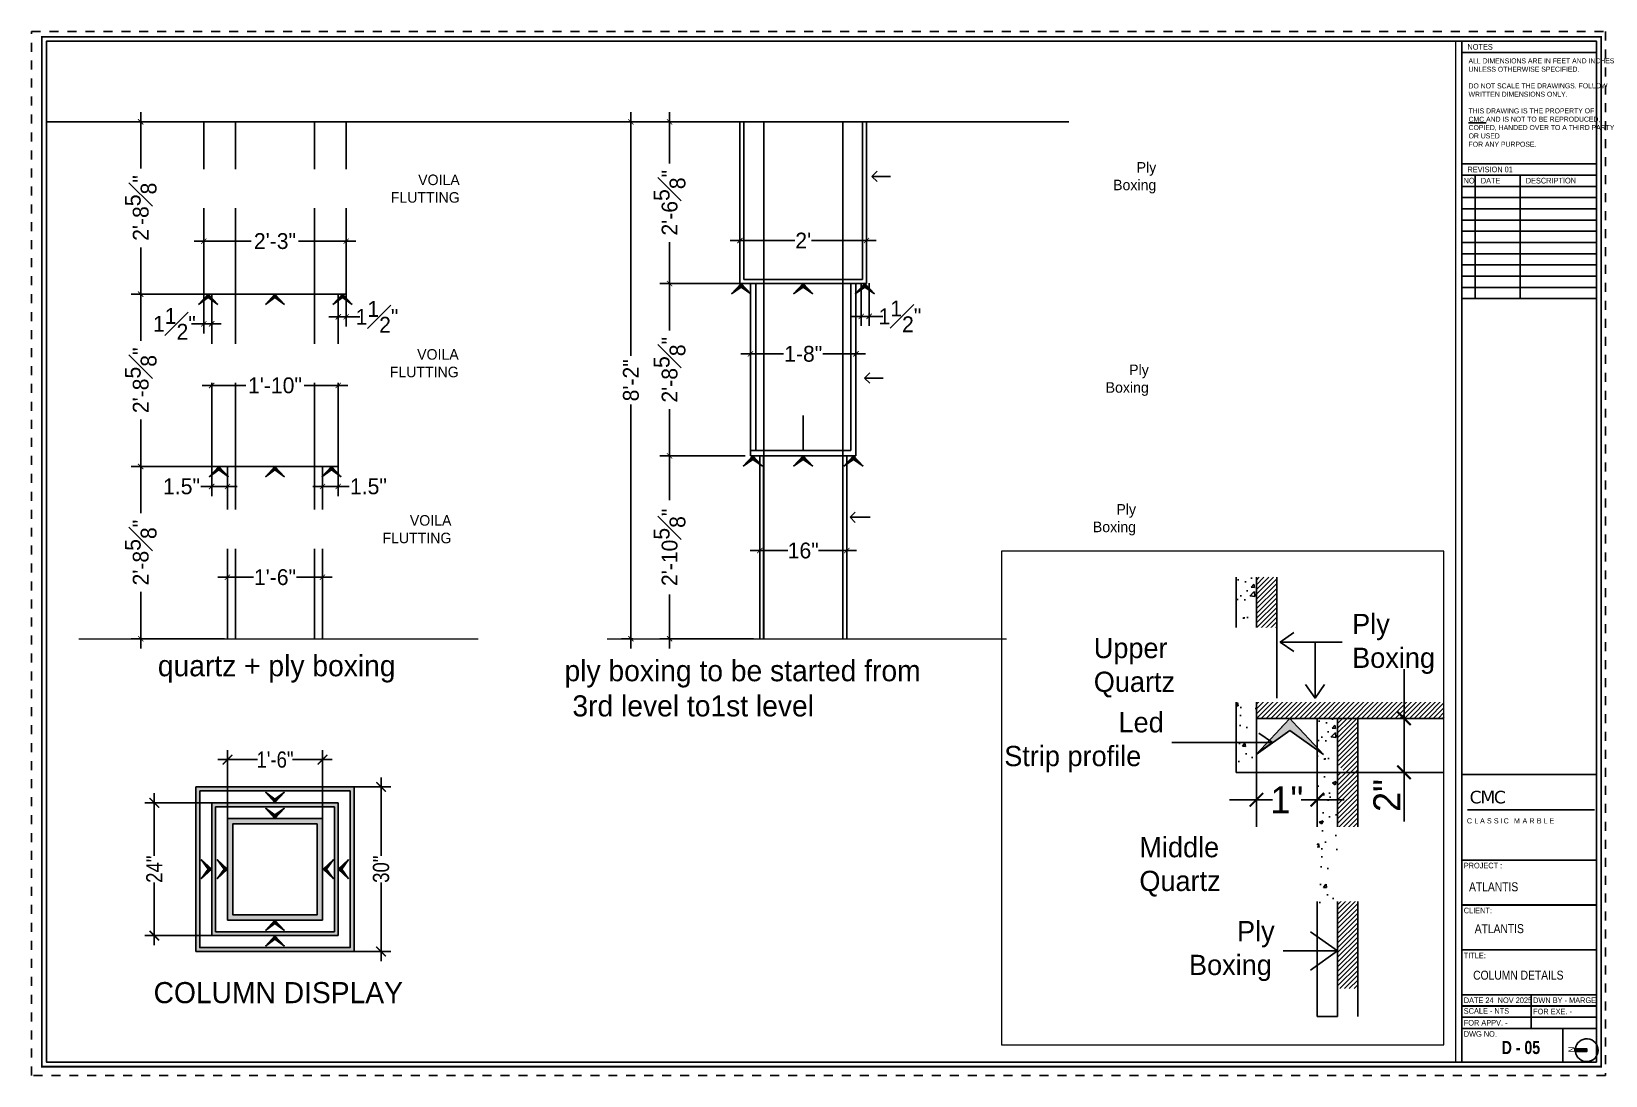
# Paper-space layout 'column' of a CAD drawing. Header units: inches. Extents: x -0.6 to 16.9, y -0.1 to 11.6.
# The model-space entities are those that its viewports show. They can reach past a viewport. Long polylines and large blocks are cut down to what shows.
import ezdxf

# ---------------------------------------------------------------- set-up
doc = ezdxf.new("R2010")
doc.units = ezdxf.units.IN
doc.header["$LTSCALE"] = 0.05
doc.header["$MEASUREMENT"] = 0
doc.header["$PDMODE"] = 3
doc.header["$PDSIZE"] = -4
doc.linetypes.add('A2-XREF-115_FURN$0$HIDDEN', pattern=[0.375, 0.25, -0.125])
doc.linetypes.add('DASHED2', pattern=[0.375, 0.25, -0.125])
doc.layers.get('Defpoints').update_dxf_attribs({"linetype": 'DASHED2'})
for name, color, linetype in [('Civil Dimension - Text', 7, 'Continuous'), ('Column', 6, 'Continuous'), ('Flooring Hatch', 251, 'Continuous'), ('Flooring Layout', 7, 'Continuous'), ('Furniture Dimension', 7, 'Continuous'), ('Furniture text & dimension', 7, 'Continuous'), ('Rk_Sheet format', 40, 'Continuous'), ('Rk_Sheet Format text', 8, 'Continuous'), ('Sheet format', 1, 'Continuous'), ('text', 4, 'Continuous')]:
    doc.layers.add(name, color=color, linetype=linetype)
doc.layers.add('FURNITURE', color=1, linetype='Continuous', lineweight=18)
doc.layers.add('hatch', color=7, linetype='Continuous', lineweight=25)
doc.layers.add('Nplot', color=3, linetype='Continuous', plot=False)
doc.styles.add('4MMOF3-8', font='ARIALN.TTF', dxfattribs={"height": 5.12})
doc.styles.add('9-128OF1-4', font='ARIALN.TTF', dxfattribs={"height": 3.0792})
doc.styles.get("Standard").update_dxf_attribs({"font": 'stylu.ttf', "height": 6})
doc.styles.add('style2', font='stylu.ttf')
doc.styles.add('W1', font='')
doc.styles.add('W2', font='ARIALN.TTF')
doc.styles.get('W1').set_extended_font_data('Arial Black', italic=True)
doc.dimstyles.new('Annotative', dxfattribs={"dimtxt": 0.18, "dimasz": 0.18, "dimexe": 0.18, "dimexo": 0.0625, "dimgap": 0.09, "dimtad": 0, "dimtih": 1, "dimtoh": 1, "dimdec": 4, "dimzin": 0, "dimdsep": 46, "dimtxsty": 'Standard', "dimcen": 0.09, "dimadec": 0, "dimazin": 0, "dimtfac": 1, "dimtdec": 4, "dimtofl": 0, "dimtmove": 0, "dimatfit": 3, "dimfxl": 1, "dimtolj": 1, "dimtzin": 0, "dimarcsym": 0})
doc.dimstyles.new('DIM 1-4', dxfattribs={"dimtxt": 3.0792, "dimasz": 1.82, "dimexe": 1.82, "dimexo": 0, "dimgap": 0.09, "dimtad": 0, "dimzin": 0, "dimdsep": 46, "dimlunit": 4, "dimtxsty": '9-128OF1-4', "dimblk": 'ARCHTICK', "dimcen": 1.8125, "dimdle": 1.82, "dimclrd": 8, "dimclre": 8, "dimadec": 0, "dimazin": 0, "dimtfac": 1, "dimtofl": 0, "dimtmove": 0, "dimatfit": 3, "dimldrblk": 'OPEN90', "dimfxl": 1, "dimtolj": 1, "dimtzin": 0, "dimlwd": -1, "dimarcsym": 0})
pattern_1 = [(45, (18054.44967, 3384.55971), (-0.08838834765, 0.08838834765), [])]

psp = doc.layouts.new('column')

# ---------------------------------------------------------------- texts
at = {"layer": 'Rk_Sheet Format text', "color": 0, "attachment_point": 1, "style": 'W2'}
for s, insert, char_height, width, rotation in [('NOTES', (15.352, 11.43), 0.0625, 1.42206, 0.0497), ('{\\C7;ALL DIMENSIONS ARE IN FEET AND INCHES UNLESS OTHERWISE SPECIFIED.\\P\\PDO NOT SCALE THE DRAWINGS. FOLLOW WRITTEN DIMENSIONS ONLY.\\P\\PTHIS DRAWING IS THE PROPERTY OF\\P\\LCMC \\lAND IS NOT TO BE REPRODUCED, COPIED, HANDED OVER TO A THIRD PARTY OR USED\\PFOR ANY PURPOSE.}', (15.364, 11.27), 0.05567, 1.4156, 0.0497), ('REVISION 01', (15.352, 10.065), 0.0625, 1.42206, 0.0497), ('NO.', (15.309, 9.94), 0.0625, 1.42206, 0.0497), ('DATE', (15.501, 9.94), 0.0625, 1.42206, 0.0497), ('DESCRIPTION', (16.001, 9.94), 0.0625, 1.42206, 0.0497), ('PROJECT :', (15.311, 2.314), 0.0625, 1.42206, 0.0497), ('ATLANTIS', (15.37, 2.096), 0.1, 1.4771, 0.0497), ('CLIENT:', (15.311, 1.814), 0.0625, 1.42206, 0.0497), ('ATLANTIS', (15.433, 1.63), 0.1, 1.4771, 0.0497), ('TITLE:', (15.311, 1.314), 0.0625, 1.42206, 0.0497), ('COLUMN DETAILS', (15.416, 1.112), 0.1, 1.31828, 0.0497), ('DATE 24  NOV 2025', (15.311, 0.814), 0.0625, 1.42206, 0.0497), ('DWN BY - MARGE', (16.083, 0.814), 0.0625, 1.42206, 0.0497), ('\\A1;SCALE - NTS', (15.311, 0.695), 0.0625, 1.42206, 0.0497), ('FOR APPV. - ', (15.311, 0.564), 0.0625, 1.42206, 0.0497), ('FOR EXE. - ', (16.083, 0.689), 0.0625, 1.42206, 0.0497), ('DWG NO.', (15.311, 0.439), 0.0625, 1.42206, 0.0497), ('{\\fImpact|b0|i0|c0|p34;D - 05}', (15.734, 0.33), 0.14598, 2.07599, 0.0497), ('N', (16.477, 0.204), 0.0664, 1.76285, 90.9184)]:
    psp.add_mtext(s, dxfattribs=dict(at, insert=insert, char_height=char_height, width=width, rotation=rotation))
at = {"layer": 'Rk_Sheet Format text', "color": 0, "attachment_point": 1}
for s, insert, char_height, width, style in [('{\\fVerdana|b0|i0|c0|p34;\\T0.9;\\C7;CMC}', (15.376, 3.115), 0.14009, 1.36276, 'W1'), ('{\\T1.45;\\C7;CLASSIC MARBLE}', (15.346, 2.81), 0.05781, 2.47777, 'W2')]:
    psp.add_mtext(s, dxfattribs=dict(at, insert=insert, char_height=char_height, width=width, style=style))

msp = doc.modelspace()

# ---------------------------------------------------------------- texts
at = {"layer": 'text', "ltscale": 50, "char_height": 4, "attachment_point": 4, "style": '4MMOF3-8', "bg_fill": 2}
for s, width, insert in [('{\\fStylus BT|b0|i0|c0|p34;\\C32;\\c2648525;quartz + ply boxing}', 240.3022649, (-38706.04593, -11930.86173)), ('{\\fStylus BT|b0|i0|c0|p34;COLUMN DISPLAY}', 125.2363014, (-38706.85186, -11992.26529))]:
    msp.add_mtext_dynamic_manual_height_columns(s, width=width, gutter_width=15.396, heights=[0], dxfattribs=dict(at, insert=insert))

# ---------------------------------------------------------------- blocks, each defined once
blk = doc.blocks.new('_ArchTick')
at = {"color": 0, "const_width": 0.15}
blk.add_lwpolyline([(-0.5, -0.5), (0.5, 0.5)], dxfattribs=at)
blk = doc.blocks.new('*D841')
at = {"layer": 'Defpoints', "color": 0, "ltscale": 50, "transparency": 16777216}
for p in [(-38692.843, -11948.067), (-38692.843, -11959.242), (-38674.843, -11959.242)]:
    blk.add_point(p, dxfattribs=at)
at = {"layer": 'Furniture Dimension', "color": 8, "lineweight": -2, "ltscale": 50, "transparency": 16777216}
for p, q in [((-38692.843, -11959.242), (-38692.843, -11946.247)), ((-38674.843, -11959.242), (-38674.843, -11946.247))]:
    blk.add_line(p, q, dxfattribs=at)
at = {"layer": 'Furniture Dimension', "color": 8, "ltscale": 50, "transparency": 16777216}
for p, q in [((-38694.663, -11948.067), (-38687.173, -11948.067)), ((-38673.023, -11948.067), (-38680.512, -11948.067))]:
    blk.add_line(p, q, dxfattribs=at)
at = {"layer": 'Furniture Dimension', "color": 8, "ltscale": 50, "transparency": 16777216, "xscale": 1.82, "yscale": 1.82, "zscale": 1.82, "rotation": 180}
blk.add_blockref('_ArchTick', (-38692.843, -11948.067), dxfattribs=at)
at = {"layer": 'Furniture Dimension', "color": 8, "ltscale": 50, "transparency": 16777216, "xscale": 1.82, "yscale": 1.82, "zscale": 1.82}
blk.add_blockref('_ArchTick', (-38674.843, -11948.067), dxfattribs=at)
at = {"layer": 'Furniture Dimension', "color": 0, "ltscale": 50, "transparency": 16777216, "insert": (-38683.843, -11948.067), "char_height": 3.0792, "attachment_point": 5, "style": '9-128OF1-4'}
blk.add_mtext('\\A1;1\'-6"', dxfattribs=at)
blk = doc.blocks.new('_Open90')
at = {"color": 0, "linetype": 'ByBlock', "lineweight": -2}
for p, q in [((-0.5, 0.5), (0, 0)), ((0, 0), (-1, 0)), ((0, 0), (-0.5, -0.5))]:
    blk.add_line(p, q, dxfattribs=at)
blk = doc.blocks.new('*D853')
at = {"layer": 'Defpoints', "color": 0, "ltscale": 50, "transparency": 16777216}
for p in [(-38691.32, -11827.146), (-38709.302, -11859.813), (-38694.721, -11859.813)]:
    blk.add_point(p, dxfattribs=at)
at = {"layer": 'Furniture text & dimension', "color": 8, "ltscale": 50, "transparency": 16777216}
for p, q in [((-38709.302, -11825.326), (-38709.302, -11836.017)), ((-38709.302, -11861.633), (-38709.302, -11850.941))]:
    blk.add_line(p, q, dxfattribs=at)
at = {"layer": 'Furniture text & dimension', "color": 8, "lineweight": -2, "ltscale": 50, "transparency": 16777216}
for p, q in [((-38691.32, -11827.146), (-38711.122, -11827.146)), ((-38694.721, -11859.813), (-38711.122, -11859.813))]:
    blk.add_line(p, q, dxfattribs=at)
at = {"layer": 'Furniture text & dimension', "color": 8, "ltscale": 50, "transparency": 16777216}
for p, rotation in [((-38709.302, -11827.146), 90), ((-38709.302, -11859.813), 270)]:
    blk.add_blockref('_ArchTick', p, dxfattribs=dict(at, rotation=rotation))
at = {"layer": 'Furniture text & dimension', "color": 0, "lineweight": 15, "ltscale": 50, "transparency": 16777216, "insert": (-38709.302, -11843.479), "char_height": 3, "attachment_point": 5, "rotation": 90, "style": 'style2'}
blk.add_mtext('\\A1;2\'-8{\\H1x;\\S5#8;}"', dxfattribs=at)
blk = doc.blocks.new('*D842')
at = {"layer": 'Defpoints', "color": 0, "ltscale": 50, "transparency": 16777216}
for p in [(-38694.721, -11859.813), (-38709.302, -11892.479), (-38691.721, -11892.479)]:
    blk.add_point(p, dxfattribs=at)
at = {"layer": 'Furniture text & dimension', "color": 8, "ltscale": 50, "transparency": 16777216}
for p, q in [((-38709.302, -11857.993), (-38709.302, -11868.684)), ((-38709.302, -11894.299), (-38709.302, -11883.608))]:
    blk.add_line(p, q, dxfattribs=at)
at = {"layer": 'Furniture text & dimension', "color": 8, "lineweight": -2, "ltscale": 50, "transparency": 16777216}
for p, q in [((-38694.721, -11859.813), (-38711.122, -11859.813)), ((-38691.721, -11892.479), (-38711.122, -11892.479))]:
    blk.add_line(p, q, dxfattribs=at)
at = {"layer": 'Furniture text & dimension', "color": 8, "ltscale": 50, "transparency": 16777216}
for p, rotation in [((-38709.302, -11859.813), 90), ((-38709.302, -11892.479), 270)]:
    blk.add_blockref('_ArchTick', p, dxfattribs=dict(at, rotation=rotation))
at = {"layer": 'Furniture text & dimension', "color": 0, "lineweight": 15, "ltscale": 50, "transparency": 16777216, "insert": (-38709.302, -11876.146), "char_height": 3, "attachment_point": 5, "rotation": 90, "style": 'style2'}
blk.add_mtext('\\A1;2\'-8{\\H1x;\\S5#8;}"', dxfattribs=at)
blk = doc.blocks.new('*D843')
at = {"layer": 'Defpoints', "color": 0, "ltscale": 50, "transparency": 16777216}
for p in [(-38691.721, -11892.479), (-38709.302, -11925.146), (-38693.394, -11925.146)]:
    blk.add_point(p, dxfattribs=at)
at = {"layer": 'Furniture text & dimension', "color": 8, "ltscale": 50, "transparency": 16777216}
for p, q in [((-38709.302, -11890.659), (-38709.302, -11901.351)), ((-38709.302, -11926.966), (-38709.302, -11916.275))]:
    blk.add_line(p, q, dxfattribs=at)
at = {"layer": 'Furniture text & dimension', "color": 8, "lineweight": -2, "ltscale": 50, "transparency": 16777216}
for p, q in [((-38691.721, -11892.479), (-38711.122, -11892.479)), ((-38693.394, -11925.146), (-38711.122, -11925.146))]:
    blk.add_line(p, q, dxfattribs=at)
at = {"layer": 'Furniture text & dimension', "color": 8, "ltscale": 50, "transparency": 16777216}
for p, rotation in [((-38709.302, -11892.479), 90), ((-38709.302, -11925.146), 270)]:
    blk.add_blockref('_ArchTick', p, dxfattribs=dict(at, rotation=rotation))
at = {"layer": 'Furniture text & dimension', "color": 0, "lineweight": 15, "ltscale": 50, "transparency": 16777216, "insert": (-38709.302, -11908.813), "char_height": 3, "attachment_point": 5, "rotation": 90, "style": 'style2'}
blk.add_mtext('\\A1;2\'-8{\\H1x;\\S5#8;}"', dxfattribs=at)
blk = doc.blocks.new('adwawd')
at = {"layer": 'Flooring Hatch', "ltscale": 50, "true_color": 0xcd6928}
h = blk.add_hatch(color=32, dxfattribs=at)
h.dxf.hatch_style = 1
h.paths.add_polyline_path([(-77941.34, -7094.04), (-77946.01, -7099.05), (-77941.34, -7095.73), (-77936.68, -7099.05)])
at = {"layer": 'Civil Dimension - Text', "color": 2, "ltscale": 50}
for p, q in [((-77941.34, -7094.04), (-77946.01, -7099.05)), ((-77941.34, -7094.04), (-77936.68, -7099.05)), ((-77946.01, -7099.05), (-77941.34, -7095.73)), ((-77936.68, -7099.05), (-77941.34, -7095.73))]:
    blk.add_line(p, q, dxfattribs=at)
blk = doc.blocks.new('*D854')
at = {"layer": 'Defpoints', "color": 0, "ltscale": 50, "transparency": 16777216}
for p in [(-38697.343, -11859.404), (-38695.843, -11859.813), (-38695.843, -11865.44)]:
    blk.add_point(p, dxfattribs=at)
at = {"layer": 'Furniture text & dimension', "color": 8, "lineweight": -2, "ltscale": 50, "transparency": 16777216}
for p, q in [((-38697.343, -11859.404), (-38697.343, -11867.26)), ((-38695.843, -11859.813), (-38695.843, -11867.26))]:
    blk.add_line(p, q, dxfattribs=at)
at = {"layer": 'Furniture text & dimension', "color": 8, "ltscale": 50, "transparency": 16777216}
for p, q in [((-38699.666, -11865.44), (-38697.343, -11865.44)), ((-38699.163, -11865.44), (-38694.023, -11865.44))]:
    blk.add_line(p, q, dxfattribs=at)
at = {"layer": 'Furniture text & dimension', "color": 8, "ltscale": 50, "transparency": 16777216, "rotation": 180}
blk.add_blockref('_ArchTick', (-38697.343, -11865.44), dxfattribs=at)
at = {"layer": 'Furniture text & dimension', "color": 8, "ltscale": 50, "transparency": 16777216}
blk.add_blockref('_ArchTick', (-38695.843, -11865.44), dxfattribs=at)
at = {"layer": 'Furniture text & dimension', "color": 0, "lineweight": 15, "ltscale": 50, "transparency": 16777216, "insert": (-38702.908, -11865.44), "char_height": 3, "attachment_point": 5, "style": 'style2'}
blk.add_mtext('\\A1;1{\\H1x;\\S1#2;}"', dxfattribs=at)
blk = doc.blocks.new('*D855')
at = {"layer": 'Defpoints', "color": 0, "ltscale": 50, "transparency": 16777216}
for p in [(-38671.843, -11859.813), (-38670.343, -11859.813), (-38671.843, -11864.113)]:
    blk.add_point(p, dxfattribs=at)
at = {"layer": 'Furniture text & dimension', "color": 8, "lineweight": -2, "ltscale": 50, "transparency": 16777216}
for p, q in [((-38671.843, -11859.813), (-38671.843, -11865.933)), ((-38670.343, -11859.813), (-38670.343, -11865.933))]:
    blk.add_line(p, q, dxfattribs=at)
at = {"layer": 'Furniture text & dimension', "color": 8, "ltscale": 50, "transparency": 16777216}
for p, q in [((-38668.523, -11864.113), (-38673.663, -11864.113)), ((-38667.751, -11864.113), (-38670.343, -11864.113))]:
    blk.add_line(p, q, dxfattribs=at)
at = {"layer": 'Furniture text & dimension', "color": 8, "ltscale": 50, "transparency": 16777216, "rotation": 180}
blk.add_blockref('_ArchTick', (-38671.843, -11864.113), dxfattribs=at)
at = {"layer": 'Furniture text & dimension', "color": 8, "ltscale": 50, "transparency": 16777216}
blk.add_blockref('_ArchTick', (-38670.343, -11864.113), dxfattribs=at)
at = {"layer": 'Furniture text & dimension', "color": 0, "lineweight": 15, "ltscale": 50, "transparency": 16777216, "insert": (-38664.509, -11864.113), "char_height": 3, "attachment_point": 5, "style": 'style2'}
blk.add_mtext('\\A1;1{\\H1x;\\S1#2;}"', dxfattribs=at)
blk = doc.blocks.new('*D856')
at = {"layer": 'Defpoints', "color": 0, "ltscale": 50, "transparency": 16777216}
for p in [(-38671.843, -11892.479), (-38674.843, -11895.969), (-38674.843, -11896.269)]:
    blk.add_point(p, dxfattribs=at)
at = {"layer": 'Furniture text & dimension', "color": 8, "lineweight": -2, "ltscale": 50, "transparency": 16777216}
for p, q in [((-38671.843, -11892.479), (-38671.843, -11898.089)), ((-38674.843, -11895.969), (-38674.843, -11898.089))]:
    blk.add_line(p, q, dxfattribs=at)
at = {"layer": 'Furniture text & dimension', "color": 8, "ltscale": 50, "transparency": 16777216}
for p, q in [((-38670.023, -11896.269), (-38676.663, -11896.269)), ((-38669.786, -11896.269), (-38671.843, -11896.269))]:
    blk.add_line(p, q, dxfattribs=at)
at = {"layer": 'Furniture text & dimension', "color": 8, "ltscale": 50, "transparency": 16777216, "rotation": 180}
blk.add_blockref('_ArchTick', (-38674.843, -11896.269), dxfattribs=at)
at = {"layer": 'Furniture text & dimension', "color": 8, "ltscale": 50, "transparency": 16777216}
blk.add_blockref('_ArchTick', (-38671.843, -11896.269), dxfattribs=at)
at = {"layer": 'Furniture text & dimension', "color": 0, "lineweight": 15, "ltscale": 50, "transparency": 16777216, "insert": (-38666.131, -11896.269), "char_height": 3, "attachment_point": 5, "style": 'style2'}
blk.add_mtext('\\A1;1.5"', dxfattribs=at)
blk = doc.blocks.new('*D857')
at = {"layer": 'Defpoints', "color": 0, "ltscale": 50, "transparency": 16777216}
for p in [(-38695.843, -11875.601), (-38671.843, -11875.601), (-38671.843, -11877.12)]:
    blk.add_point(p, dxfattribs=at)
at = {"layer": 'Furniture text & dimension', "color": 8, "lineweight": -2, "ltscale": 50, "transparency": 16777216}
for p, q in [((-38695.843, -11875.601), (-38695.843, -11878.94)), ((-38671.843, -11875.601), (-38671.843, -11878.94))]:
    blk.add_line(p, q, dxfattribs=at)
at = {"layer": 'Furniture text & dimension', "color": 8, "ltscale": 50, "transparency": 16777216}
for p, q in [((-38697.663, -11877.12), (-38689.379, -11877.12)), ((-38670.023, -11877.12), (-38678.306, -11877.12))]:
    blk.add_line(p, q, dxfattribs=at)
at = {"layer": 'Furniture text & dimension', "color": 8, "ltscale": 50, "transparency": 16777216, "rotation": 180}
blk.add_blockref('_ArchTick', (-38695.843, -11877.12), dxfattribs=at)
at = {"layer": 'Furniture text & dimension', "color": 8, "ltscale": 50, "transparency": 16777216}
blk.add_blockref('_ArchTick', (-38671.843, -11877.12), dxfattribs=at)
at = {"layer": 'Furniture text & dimension', "color": 0, "lineweight": 15, "ltscale": 50, "transparency": 16777216, "insert": (-38683.843, -11877.12), "char_height": 3, "attachment_point": 5, "style": 'style2'}
blk.add_mtext('\\A1;1\'-10"', dxfattribs=at)
blk = doc.blocks.new('*D858')
at = {"layer": 'Defpoints', "color": 0, "ltscale": 50, "transparency": 16777216}
for p in [(-38692.843, -11913.486), (-38674.843, -11913.486), (-38674.843, -11913.486)]:
    blk.add_point(p, dxfattribs=at)
at = {"layer": 'Furniture text & dimension', "color": 8, "lineweight": -2, "ltscale": 50, "transparency": 16777216}
for p, q in [((-38692.843, -11913.486), (-38692.843, -11911.666)), ((-38674.843, -11913.486), (-38674.843, -11915.306))]:
    blk.add_line(p, q, dxfattribs=at)
at = {"layer": 'Furniture text & dimension', "color": 8, "ltscale": 50, "transparency": 16777216}
for p, q in [((-38694.663, -11913.486), (-38687.89, -11913.486)), ((-38673.023, -11913.486), (-38679.795, -11913.486))]:
    blk.add_line(p, q, dxfattribs=at)
at = {"layer": 'Furniture text & dimension', "color": 8, "ltscale": 50, "transparency": 16777216, "rotation": 180}
blk.add_blockref('_ArchTick', (-38692.843, -11913.486), dxfattribs=at)
at = {"layer": 'Furniture text & dimension', "color": 8, "ltscale": 50, "transparency": 16777216}
blk.add_blockref('_ArchTick', (-38674.843, -11913.486), dxfattribs=at)
at = {"layer": 'Furniture text & dimension', "color": 0, "lineweight": 15, "ltscale": 50, "transparency": 16777216, "insert": (-38683.843, -11913.486), "char_height": 3, "attachment_point": 5, "style": 'style2'}
blk.add_mtext('\\A1;1\'-6"', dxfattribs=at)
blk = doc.blocks.new('*D859')
at = {"layer": 'Defpoints', "color": 0, "ltscale": 50, "transparency": 16777216}
for p in [(-38706.712, -11956.242), (-38695.843, -11956.242), (-38695.843, -11981.439)]:
    blk.add_point(p, dxfattribs=at)
at = {"layer": 'Furniture Dimension', "color": 8, "ltscale": 50, "transparency": 16777216}
for p, q in [((-38706.712, -11954.422), (-38706.712, -11966.295)), ((-38706.712, -11983.259), (-38706.712, -11971.386))]:
    blk.add_line(p, q, dxfattribs=at)
at = {"layer": 'Furniture Dimension', "color": 8, "lineweight": -2, "ltscale": 50, "transparency": 16777216}
for p, q in [((-38695.843, -11956.242), (-38708.532, -11956.242)), ((-38695.843, -11981.439), (-38708.532, -11981.439))]:
    blk.add_line(p, q, dxfattribs=at)
at = {"layer": 'Furniture Dimension', "color": 8, "ltscale": 50, "transparency": 16777216, "xscale": 1.82, "yscale": 1.82, "zscale": 1.82}
for p, rotation in [((-38706.712, -11956.242), 90), ((-38706.712, -11981.439), 270)]:
    blk.add_blockref('_ArchTick', p, dxfattribs=dict(at, rotation=rotation))
at = {"layer": 'Furniture Dimension', "color": 0, "ltscale": 50, "transparency": 16777216, "insert": (-38706.712, -11968.84), "char_height": 3.0792, "attachment_point": 5, "rotation": 90, "style": '9-128OF1-4'}
blk.add_mtext('\\A1;24"', dxfattribs=at)
blk = doc.blocks.new('*D844')
at = {"layer": 'Defpoints', "color": 0, "ltscale": 50, "transparency": 16777216}
for p in [(-38668.843, -11953.242), (-38675.091, -11984.439), (-38663.733, -11984.439)]:
    blk.add_point(p, dxfattribs=at)
at = {"layer": 'Furniture Dimension', "color": 8, "ltscale": 50, "transparency": 16777216}
for p, q in [((-38663.733, -11951.422), (-38663.733, -11966.316)), ((-38663.733, -11986.259), (-38663.733, -11971.365))]:
    blk.add_line(p, q, dxfattribs=at)
at = {"layer": 'Furniture Dimension', "color": 8, "lineweight": -2, "ltscale": 50, "transparency": 16777216}
for p, q in [((-38668.843, -11953.242), (-38661.913, -11953.242)), ((-38675.091, -11984.439), (-38661.913, -11984.439))]:
    blk.add_line(p, q, dxfattribs=at)
at = {"layer": 'Furniture Dimension', "color": 8, "ltscale": 50, "transparency": 16777216, "xscale": 1.82, "yscale": 1.82, "zscale": 1.82}
for p, rotation in [((-38663.733, -11953.242), 90), ((-38663.733, -11984.439), 270)]:
    blk.add_blockref('_ArchTick', p, dxfattribs=dict(at, rotation=rotation))
at = {"layer": 'Furniture Dimension', "color": 0, "ltscale": 50, "transparency": 16777216, "insert": (-38663.733, -11968.84), "char_height": 3.0792, "attachment_point": 5, "rotation": 90, "style": '9-128OF1-4'}
blk.add_mtext('\\A1;30"', dxfattribs=at)
blk = doc.blocks.new('*D845')
at = {"layer": 'Defpoints', "color": 0, "ltscale": 50, "transparency": 16777216}
for p in [(-38588.231, -11827.146), (-38609.053, -11857.813), (-38600.333, -11857.813)]:
    blk.add_point(p, dxfattribs=at)
at = {"layer": 'Furniture text & dimension', "color": 8, "ltscale": 50, "transparency": 16777216}
for p, q in [((-38609.053, -11825.326), (-38609.053, -11835.017)), ((-38609.053, -11859.633), (-38609.053, -11849.941))]:
    blk.add_line(p, q, dxfattribs=at)
at = {"layer": 'Furniture text & dimension', "color": 8, "lineweight": -2, "ltscale": 50, "transparency": 16777216}
for p, q in [((-38588.231, -11827.146), (-38610.873, -11827.146)), ((-38600.333, -11857.813), (-38610.873, -11857.813))]:
    blk.add_line(p, q, dxfattribs=at)
at = {"layer": 'Furniture text & dimension', "color": 8, "ltscale": 50, "transparency": 16777216}
for p, rotation in [((-38609.053, -11827.146), 90), ((-38609.053, -11857.813), 270)]:
    blk.add_blockref('_ArchTick', p, dxfattribs=dict(at, rotation=rotation))
at = {"layer": 'Furniture text & dimension', "color": 0, "lineweight": 15, "ltscale": 50, "transparency": 16777216, "insert": (-38609.053, -11842.479), "char_height": 3, "attachment_point": 5, "rotation": 90, "style": 'style2'}
blk.add_mtext('\\A1;2\'-6{\\H1x;\\S5#8;}"', dxfattribs=at)
blk = doc.blocks.new('*D839')
at = {"layer": 'Defpoints', "color": 0, "ltscale": 50, "transparency": 16777216}
for p in [(-38595.485, -11857.813), (-38609.053, -11890.479), (-38594.72, -11890.479)]:
    blk.add_point(p, dxfattribs=at)
at = {"layer": 'Furniture text & dimension', "color": 8, "ltscale": 50, "transparency": 16777216}
for p, q in [((-38609.053, -11855.993), (-38609.053, -11866.684)), ((-38609.053, -11892.299), (-38609.053, -11881.608))]:
    blk.add_line(p, q, dxfattribs=at)
at = {"layer": 'Furniture text & dimension', "color": 8, "lineweight": -2, "ltscale": 50, "transparency": 16777216}
for p, q in [((-38595.485, -11857.813), (-38610.873, -11857.813)), ((-38594.72, -11890.479), (-38610.873, -11890.479))]:
    blk.add_line(p, q, dxfattribs=at)
at = {"layer": 'Furniture text & dimension', "color": 8, "ltscale": 50, "transparency": 16777216}
for p, rotation in [((-38609.053, -11857.813), 90), ((-38609.053, -11890.479), 270)]:
    blk.add_blockref('_ArchTick', p, dxfattribs=dict(at, rotation=rotation))
at = {"layer": 'Furniture text & dimension', "color": 0, "lineweight": 15, "ltscale": 50, "transparency": 16777216, "insert": (-38609.053, -11874.146), "char_height": 3, "attachment_point": 5, "rotation": 90, "style": 'style2'}
blk.add_mtext('\\A1;2\'-8{\\H1x;\\S5#8;}"', dxfattribs=at)
blk = doc.blocks.new('*D840')
at = {"layer": 'Defpoints', "color": 0, "ltscale": 50, "transparency": 16777216}
for p in [(-38597.499, -11890.479), (-38609.053, -11925.146), (-38593.145, -11925.146)]:
    blk.add_point(p, dxfattribs=at)
at = {"layer": 'Furniture text & dimension', "color": 8, "ltscale": 50, "transparency": 16777216}
for p, q in [((-38609.053, -11888.659), (-38609.053, -11898.862)), ((-38609.053, -11926.966), (-38609.053, -11916.764))]:
    blk.add_line(p, q, dxfattribs=at)
at = {"layer": 'Furniture text & dimension', "color": 8, "lineweight": -2, "ltscale": 50, "transparency": 16777216}
for p, q in [((-38597.499, -11890.479), (-38610.873, -11890.479)), ((-38593.145, -11925.146), (-38610.873, -11925.146))]:
    blk.add_line(p, q, dxfattribs=at)
at = {"layer": 'Furniture text & dimension', "color": 8, "ltscale": 50, "transparency": 16777216}
for p, rotation in [((-38609.053, -11890.479), 90), ((-38609.053, -11925.146), 270)]:
    blk.add_blockref('_ArchTick', p, dxfattribs=dict(at, rotation=rotation))
at = {"layer": 'Furniture text & dimension', "color": 0, "lineweight": 15, "ltscale": 50, "transparency": 16777216, "insert": (-38609.053, -11907.813), "char_height": 3, "attachment_point": 5, "rotation": 90, "style": 'style2'}
blk.add_mtext('\\A1;2\'-10{\\H1x;\\S5#8;}"', dxfattribs=at)
blk = doc.blocks.new('*D846')
at = {"layer": 'Defpoints', "color": 0, "ltscale": 50, "transparency": 16777216}
for p in [(-38613.961, -11827.146), (-38616.371, -11925.146), (-38616.041, -11925.146)]:
    blk.add_point(p, dxfattribs=at)
at = {"layer": 'Furniture text & dimension', "color": 8, "ltscale": 50, "transparency": 16777216}
for p, q in [((-38616.371, -11825.326), (-38616.371, -11871.53)), ((-38616.371, -11926.966), (-38616.371, -11880.762))]:
    blk.add_line(p, q, dxfattribs=at)
at = {"layer": 'Furniture text & dimension', "color": 8, "lineweight": -2, "ltscale": 50, "transparency": 16777216}
for p, q in [((-38613.961, -11827.146), (-38618.191, -11827.146)), ((-38616.041, -11925.146), (-38618.191, -11925.146))]:
    blk.add_line(p, q, dxfattribs=at)
at = {"layer": 'Furniture text & dimension', "color": 8, "ltscale": 50, "transparency": 16777216}
for p, rotation in [((-38616.371, -11827.146), 90), ((-38616.371, -11925.146), 270)]:
    blk.add_blockref('_ArchTick', p, dxfattribs=dict(at, rotation=rotation))
at = {"layer": 'Furniture text & dimension', "color": 0, "lineweight": 15, "ltscale": 50, "transparency": 16777216, "insert": (-38616.371, -11876.146), "char_height": 3, "attachment_point": 5, "rotation": 90, "style": 'style2'}
blk.add_mtext('\\A1;8\'-2"', dxfattribs=at)
blk = doc.blocks.new('*D847')
at = {"layer": 'Defpoints', "color": 0, "ltscale": 50, "transparency": 16777216}
for p in [(-38572.72, -11857.72), (-38571.22, -11857.72), (-38572.72, -11864.019)]:
    blk.add_point(p, dxfattribs=at)
at = {"layer": 'Furniture text & dimension', "color": 8, "lineweight": -2, "ltscale": 50, "transparency": 16777216}
for p, q in [((-38572.72, -11857.72), (-38572.72, -11865.839)), ((-38571.22, -11857.72), (-38571.22, -11865.839))]:
    blk.add_line(p, q, dxfattribs=at)
at = {"layer": 'Furniture text & dimension', "color": 8, "ltscale": 50, "transparency": 16777216}
for p, q in [((-38569.4, -11864.019), (-38574.54, -11864.019)), ((-38568.628, -11864.019), (-38571.22, -11864.019))]:
    blk.add_line(p, q, dxfattribs=at)
at = {"layer": 'Furniture text & dimension', "color": 8, "ltscale": 50, "transparency": 16777216, "rotation": 180}
blk.add_blockref('_ArchTick', (-38572.72, -11864.019), dxfattribs=at)
at = {"layer": 'Furniture text & dimension', "color": 8, "ltscale": 50, "transparency": 16777216}
blk.add_blockref('_ArchTick', (-38571.22, -11864.019), dxfattribs=at)
at = {"layer": 'Furniture text & dimension', "color": 0, "lineweight": 15, "ltscale": 50, "transparency": 16777216, "insert": (-38565.386, -11864.019), "char_height": 3, "attachment_point": 5, "style": 'style2'}
blk.add_mtext('\\A1;1{\\H1x;\\S1#2;}"', dxfattribs=at)
blk = doc.blocks.new('*D848')
at = {"layer": 'Defpoints', "color": 0, "ltscale": 50, "transparency": 16777216}
for p in [(-38593.72, -11869.617), (-38573.72, -11869.617), (-38573.72, -11871.136)]:
    blk.add_point(p, dxfattribs=at)
at = {"layer": 'Furniture text & dimension', "color": 8, "lineweight": -2, "ltscale": 50, "transparency": 16777216}
for p, q in [((-38593.72, -11869.617), (-38593.72, -11872.956)), ((-38573.72, -11869.617), (-38573.72, -11872.956))]:
    blk.add_line(p, q, dxfattribs=at)
at = {"layer": 'Furniture text & dimension', "color": 8, "ltscale": 50, "transparency": 16777216}
for p, q in [((-38595.54, -11871.136), (-38587.454, -11871.136)), ((-38571.9, -11871.136), (-38579.985, -11871.136))]:
    blk.add_line(p, q, dxfattribs=at)
at = {"layer": 'Furniture text & dimension', "color": 8, "ltscale": 50, "transparency": 16777216, "rotation": 180}
blk.add_blockref('_ArchTick', (-38593.72, -11871.136), dxfattribs=at)
at = {"layer": 'Furniture text & dimension', "color": 8, "ltscale": 50, "transparency": 16777216}
blk.add_blockref('_ArchTick', (-38573.72, -11871.136), dxfattribs=at)
at = {"layer": 'Furniture text & dimension', "color": 0, "lineweight": 15, "ltscale": 50, "transparency": 16777216, "insert": (-38583.72, -11871.136), "char_height": 3, "attachment_point": 5, "style": 'style2'}
blk.add_mtext('\\A1;1-8"', dxfattribs=at)
blk = doc.blocks.new('*D849')
at = {"layer": 'Defpoints', "color": 0, "ltscale": 50, "transparency": 16777216}
for p in [(-38591.97, -11908.434), (-38575.47, -11908.434), (-38575.47, -11908.434)]:
    blk.add_point(p, dxfattribs=at)
at = {"layer": 'Furniture text & dimension', "color": 8, "lineweight": -2, "ltscale": 50, "transparency": 16777216}
for p, q in [((-38591.97, -11908.434), (-38591.97, -11906.614)), ((-38575.47, -11908.434), (-38575.47, -11910.254))]:
    blk.add_line(p, q, dxfattribs=at)
at = {"layer": 'Furniture text & dimension', "color": 8, "ltscale": 50, "transparency": 16777216}
for p, q in [((-38593.79, -11908.434), (-38586.631, -11908.434)), ((-38573.65, -11908.434), (-38580.809, -11908.434))]:
    blk.add_line(p, q, dxfattribs=at)
at = {"layer": 'Furniture text & dimension', "color": 8, "ltscale": 50, "transparency": 16777216, "rotation": 180}
blk.add_blockref('_ArchTick', (-38591.97, -11908.434), dxfattribs=at)
at = {"layer": 'Furniture text & dimension', "color": 8, "ltscale": 50, "transparency": 16777216}
blk.add_blockref('_ArchTick', (-38575.47, -11908.434), dxfattribs=at)
at = {"layer": 'Furniture text & dimension', "color": 0, "lineweight": 15, "ltscale": 50, "transparency": 16777216, "insert": (-38583.72, -11908.434), "char_height": 3, "attachment_point": 5, "style": 'style2'}
blk.add_mtext('\\A1;16"', dxfattribs=at)
blk = doc.blocks.new('*D850')
at = {"layer": 'Defpoints', "color": 0, "ltscale": 50, "transparency": 16777216}
for p in [(-38695.843, -11892.479), (-38692.843, -11895.969), (-38692.843, -11896.269)]:
    blk.add_point(p, dxfattribs=at)
at = {"layer": 'Furniture text & dimension', "color": 8, "lineweight": -2, "ltscale": 50, "transparency": 16777216}
for p, q in [((-38695.843, -11892.479), (-38695.843, -11898.089)), ((-38692.843, -11895.969), (-38692.843, -11898.089))]:
    blk.add_line(p, q, dxfattribs=at)
at = {"layer": 'Furniture text & dimension', "color": 8, "ltscale": 50, "transparency": 16777216}
for p, q in [((-38697.899, -11896.269), (-38695.843, -11896.269)), ((-38697.663, -11896.269), (-38691.023, -11896.269))]:
    blk.add_line(p, q, dxfattribs=at)
at = {"layer": 'Furniture text & dimension', "color": 8, "ltscale": 50, "transparency": 16777216, "rotation": 180}
blk.add_blockref('_ArchTick', (-38695.843, -11896.269), dxfattribs=at)
at = {"layer": 'Furniture text & dimension', "color": 8, "ltscale": 50, "transparency": 16777216}
blk.add_blockref('_ArchTick', (-38692.843, -11896.269), dxfattribs=at)
at = {"layer": 'Furniture text & dimension', "color": 0, "lineweight": 15, "ltscale": 50, "transparency": 16777216, "insert": (-38701.554, -11896.269), "char_height": 3, "attachment_point": 5, "style": 'style2'}
blk.add_mtext('\\A1;1.5"', dxfattribs=at)
blk = doc.blocks.new('*D851')
at = {"layer": 'Defpoints', "color": 0, "ltscale": 50, "transparency": 16777216}
for p in [(-38571.72, -11847.87), (-38595.72, -11849.423), (-38571.72, -11849.651)]:
    blk.add_point(p, dxfattribs=at)
at = {"layer": 'Furniture text & dimension', "color": 8, "lineweight": -2, "ltscale": 50, "transparency": 16777216}
for p, q in [((-38571.72, -11847.87), (-38571.72, -11851.471)), ((-38595.72, -11849.423), (-38595.72, -11851.471))]:
    blk.add_line(p, q, dxfattribs=at)
at = {"layer": 'Furniture text & dimension', "color": 8, "ltscale": 50, "transparency": 16777216}
for p, q in [((-38597.54, -11849.651), (-38585.291, -11849.651)), ((-38569.9, -11849.651), (-38582.148, -11849.651))]:
    blk.add_line(p, q, dxfattribs=at)
at = {"layer": 'Furniture text & dimension', "color": 8, "ltscale": 50, "transparency": 16777216, "rotation": 180}
blk.add_blockref('_ArchTick', (-38595.72, -11849.651), dxfattribs=at)
at = {"layer": 'Furniture text & dimension', "color": 8, "ltscale": 50, "transparency": 16777216}
blk.add_blockref('_ArchTick', (-38571.72, -11849.651), dxfattribs=at)
at = {"layer": 'Furniture text & dimension', "color": 0, "lineweight": 15, "ltscale": 50, "transparency": 16777216, "insert": (-38583.72, -11849.651), "char_height": 3, "attachment_point": 5, "style": 'style2'}
blk.add_mtext("\\A1;2'", dxfattribs=at)
blk = doc.blocks.new('*D852')
at = {"layer": 'Defpoints', "color": 0, "ltscale": 50, "transparency": 16777216}
for p in [(-38697.343, -11846.336), (-38670.343, -11846.336), (-38670.343, -11849.768)]:
    blk.add_point(p, dxfattribs=at)
at = {"layer": 'Furniture text & dimension', "color": 8, "lineweight": -2, "ltscale": 50, "transparency": 16777216}
for p, q in [((-38697.343, -11846.336), (-38697.343, -11851.588)), ((-38670.343, -11846.336), (-38670.343, -11851.588))]:
    blk.add_line(p, q, dxfattribs=at)
at = {"layer": 'Furniture text & dimension', "color": 8, "ltscale": 50, "transparency": 16777216}
for p, q in [((-38699.163, -11849.768), (-38688.33, -11849.768)), ((-38668.523, -11849.768), (-38679.355, -11849.768))]:
    blk.add_line(p, q, dxfattribs=at)
at = {"layer": 'Furniture text & dimension', "color": 8, "ltscale": 50, "transparency": 16777216, "rotation": 180}
blk.add_blockref('_ArchTick', (-38697.343, -11849.768), dxfattribs=at)
at = {"layer": 'Furniture text & dimension', "color": 8, "ltscale": 50, "transparency": 16777216}
blk.add_blockref('_ArchTick', (-38670.343, -11849.768), dxfattribs=at)
at = {"layer": 'Furniture text & dimension', "color": 0, "lineweight": 15, "ltscale": 50, "transparency": 16777216, "insert": (-38683.843, -11849.768), "char_height": 3, "attachment_point": 5, "style": 'style2'}
blk.add_mtext('\\A1;2\'-3"', dxfattribs=at)
blk = doc.blocks.new('*D860')
at = {"layer": 'Defpoints', "color": 0, "ltscale": 50, "transparency": 16777216}
for p in [(-37906.448, -12069.675), (-37908.698, -12071.675), (-37906.448, -12072.686)]:
    blk.add_point(p, dxfattribs=at)
at = {"layer": 'Furniture text & dimension', "color": 8, "lineweight": -2, "ltscale": 50, "transparency": 16777216}
for p, q in [((-37906.448, -12069.675), (-37906.448, -12073.686)), ((-37908.698, -12071.675), (-37908.698, -12073.686))]:
    blk.add_line(p, q, dxfattribs=at)
at = {"layer": 'Furniture text & dimension', "color": 8, "ltscale": 50, "transparency": 16777216}
for p, q in [((-37909.698, -12072.686), (-37908.107, -12072.686)), ((-37905.448, -12072.686), (-37907.039, -12072.686))]:
    blk.add_line(p, q, dxfattribs=at)
at = {"layer": 'Furniture text & dimension', "color": 8, "ltscale": 50, "transparency": 16777216, "xscale": 0.5, "yscale": 0.5, "zscale": 0.5, "rotation": 180}
blk.add_blockref('_ArchTick', (-37908.698, -12072.686), dxfattribs=at)
at = {"layer": 'Furniture text & dimension', "color": 8, "ltscale": 50, "transparency": 16777216, "xscale": 0.5, "yscale": 0.5, "zscale": 0.5}
blk.add_blockref('_ArchTick', (-37906.448, -12072.686), dxfattribs=at)
at = {"layer": 'Furniture text & dimension', "color": 0, "lineweight": 15, "ltscale": 50, "transparency": 16777216, "insert": (-37907.573, -12072.686), "char_height": 1, "attachment_point": 5, "style": 'style2'}
blk.add_mtext('\\A1;1"', dxfattribs=at)
blk = doc.blocks.new('*D861')
at = {"layer": 'Defpoints', "color": 0, "ltscale": 50, "transparency": 16777216}
for p in [(-37903.327, -12069.675), (-37903.234, -12069.675), (-37903.327, -12071.675)]:
    blk.add_point(p, dxfattribs=at)
at = {"layer": 'Furniture text & dimension', "color": 8, "ltscale": 50, "transparency": 16777216}
blk.add_line((-37903.234, -12073.495), (-37903.234, -12067.855), dxfattribs=at)
at = {"layer": 'Furniture text & dimension', "color": 8, "lineweight": -2, "ltscale": 50, "transparency": 16777216}
for p, q in [((-37903.327, -12069.675), (-37901.414, -12069.675)), ((-37903.327, -12071.675), (-37901.414, -12071.675))]:
    blk.add_line(p, q, dxfattribs=at)
at = {"layer": 'Furniture text & dimension', "color": 8, "ltscale": 50, "transparency": 16777216, "xscale": 0.5, "yscale": 0.5, "zscale": 0.5}
for p, rotation in [((-37903.234, -12069.675), 90), ((-37903.234, -12071.675), 270)]:
    blk.add_blockref('_ArchTick', p, dxfattribs=dict(at, rotation=rotation))
at = {"layer": 'Furniture text & dimension', "color": 0, "lineweight": 15, "ltscale": 50, "transparency": 16777216, "insert": (-37903.871, -12072.532), "char_height": 1, "attachment_point": 5, "rotation": 90, "style": 'style2'}
blk.add_mtext('\\A1;2"', dxfattribs=at)

# ---------------------------------------------------------------- dimensions: what is measured, and where the dimension line sits
at = {"layer": 'Furniture Dimension', "ltscale": 50}
dim = msp.add_linear_dim(base=(-38692.84254, -11948.06696), p1=(-38674.84254, -11959.24157), p2=(-38692.84254, -11959.24157), dimstyle='DIM 1-4', override={"dimtxt": 5, "dimdec": 3, "dimtdec": 3, "dimtmove": 1, "dimfxl": 0, "dimfrac": 1, "dimarcsym": 1}, dxfattribs=at)
dim.commit()
dim.dimension.update_dxf_attribs({"geometry": '*D841', "text_midpoint": (-38683.84254, -11948.06696)})
for base, p1, p2, text, override, picture, middle in [((-38663.73282, -11984.43885), (-38668.84254, -11953.24157), (-38675.09089, -11984.43885), '30"', {"dimtxt": 4, "dimdec": 3, "dimtdec": 3, "dimtmove": 1, "dimfxl": 0, "dimfrac": 1, "dimarcsym": 1}, '*D844', (-38663.73282, -11968.84021)), ((-38706.71191, -11956.24157), (-38695.84254, -11981.43885), (-38695.84254, -11956.24157), '24"', {"dimtxt": 5, "dimdec": 3, "dimtdec": 3, "dimtmove": 1, "dimfxl": 0, "dimfrac": 1, "dimarcsym": 1}, '*D859', (-38706.71191, -11968.84021))]:
    dim = msp.add_linear_dim(base=base, p1=p1, p2=p2, angle=90, text=text, dimstyle='DIM 1-4', override=override, dxfattribs=at)
    dim.commit()
    dim.dimension.update_dxf_attribs({"geometry": picture, "text_midpoint": middle})
at = {"layer": 'Furniture text & dimension', "lineweight": 15, "ltscale": 50}
for base, p1, p2, picture, middle in [((-38709.30231, -11859.81266), (-38691.31957, -11827.14599), (-38694.72068, -11859.81266), '*D853', (-38709.30231, -11843.47933)), ((-38609.05311, -11857.81266), (-38588.23119, -11827.14599), (-38600.33323, -11857.81266), '*D845', (-38609.05311, -11842.47933)), ((-38609.05311, -11890.47933), (-38595.48536, -11857.81266), (-38594.71955, -11890.47933), '*D839', (-38609.05311, -11874.14599)), ((-38709.30231, -11892.47933), (-38694.72068, -11859.81266), (-38691.72068, -11892.47933), '*D842', (-38709.30231, -11876.14599))]:
    dim = msp.add_linear_dim(base=base, p1=p1, p2=p2, angle=90, dimstyle='DIM 1-4', override={"dimtxt": 3, "dimasz": 1, "dimdec": 3, "dimtxsty": 'style2', "dimtdec": 3, "dimtmove": 1, "dimfxl": 0, "dimfrac": 1, "dimarcsym": 1}, dxfattribs=at)
    dim.commit()
    dim.dimension.update_dxf_attribs({"geometry": picture, "text_midpoint": middle})
for base, p1, p2, picture, middle in [((-38670.34254, -11849.76813), (-38697.34254, -11846.33566), (-38670.34254, -11846.33566), '*D852', (-38683.84254, -11849.76813)), ((-38571.71955, -11849.65098), (-38595.71955, -11849.4231), (-38571.71955, -11847.87), '*D851', (-38583.71955, -11849.65098)), ((-38674.84254, -11913.48605), (-38692.84254, -11913.48605), (-38674.84254, -11913.48605), '*D858', (-38683.84254, -11913.48605))]:
    dim = msp.add_linear_dim(base=base, p1=p1, p2=p2, dimstyle='DIM 1-4', override={"dimtxt": 3, "dimasz": 1, "dimdec": 3, "dimtxsty": 'style2', "dimtdec": 3, "dimtmove": 1, "dimfxl": 0, "dimfrac": 1, "dimarcsym": 1}, dxfattribs=at)
    dim.commit()
    dim.dimension.update_dxf_attribs({"geometry": picture, "text_midpoint": middle})
for base, p1, p2, picture, middle in [((-38572.71955, -11864.0194), (-38571.21955, -11857.71951), (-38572.71955, -11857.71951), '*D847', (-38565.38631, -11866.79674)), ((-38671.84254, -11864.11255), (-38670.34254, -11859.81266), (-38671.84254, -11859.81266), '*D855', (-38664.5093, -11866.88989))]:
    dim = msp.add_linear_dim(base=base, p1=p1, p2=p2, angle=180, dimstyle='DIM 1-4', override={"dimtxt": 3, "dimasz": 1, "dimdec": 3, "dimtxsty": 'style2', "dimtdec": 3, "dimtmove": 1, "dimfxl": 0, "dimfrac": 1, "dimarcsym": 1}, dxfattribs=at)
    dim.commit()
    dim.dimension.update_dxf_attribs({"geometry": picture, "text_midpoint": middle, "dimtype": 160})
dim = msp.add_linear_dim(base=(-38695.84254, -11865.44008), p1=(-38697.34254, -11859.40436), p2=(-38695.84254, -11859.81266), dimstyle='DIM 1-4', override={"dimtxt": 3, "dimasz": 1, "dimdec": 3, "dimtxsty": 'style2', "dimtdec": 3, "dimtmove": 1, "dimfxl": 0, "dimfrac": 1, "dimarcsym": 1}, dxfattribs=at)
dim.commit()
dim.dimension.update_dxf_attribs({"geometry": '*D854', "text_midpoint": (-38702.9082, -11864.94008), "dimtype": 160})
for base, p1, p2, text, picture, middle in [((-38573.71955, -11871.13605), (-38593.71955, -11869.61712), (-38573.71955, -11869.61712), '1-8"', '*D848', (-38583.71955, -11871.13605)), ((-38671.84254, -11877.12022), (-38695.84254, -11875.6013), (-38671.84254, -11875.6013), '1\'-10"', '*D857', (-38683.84254, -11877.12022)), ((-38575.46955, -11908.4341), (-38591.96955, -11908.4341), (-38575.46955, -11908.4341), '16"', '*D849', (-38583.71955, -11908.4341))]:
    dim = msp.add_linear_dim(base=base, p1=p1, p2=p2, text=text, dimstyle='DIM 1-4', override={"dimtxt": 3, "dimasz": 1, "dimdec": 3, "dimtxsty": 'style2', "dimtdec": 3, "dimtmove": 1, "dimfxl": 0, "dimfrac": 1, "dimarcsym": 1}, dxfattribs=at)
    dim.commit()
    dim.dimension.update_dxf_attribs({"geometry": picture, "text_midpoint": middle})
for base, p1, p2, text, override, picture, middle in [((-38692.84254, -11896.26895), (-38695.84254, -11892.47933), (-38692.84254, -11895.96906), '1.5"', {"dimtxt": 3, "dimasz": 1, "dimdec": 3, "dimtxsty": 'style2', "dimtdec": 3, "dimtmove": 1, "dimfxl": 0, "dimfrac": 1, "dimarcsym": 1}, '*D850', (-38701.55428, -11894.49768)), ((-37906.44808, -12072.68639), (-37908.69808, -12071.67506), (-37906.44808, -12069.67506), '1"', {"dimtxt": 1, "dimasz": 0.5, "dimexe": 1, "dimdec": 3, "dimtxsty": 'style2', "dimdle": 1, "dimtdec": 3, "dimtmove": 1, "dimfxl": 0, "dimfrac": 1, "dimarcsym": 1}, '*D860', (-37907.57308, -12072.68639))]:
    dim = msp.add_linear_dim(base=base, p1=p1, p2=p2, text=text, dimstyle='DIM 1-4', override=override, dxfattribs=at)
    dim.commit()
    dim.dimension.update_dxf_attribs({"geometry": picture, "text_midpoint": middle, "dimtype": 160})
dim = msp.add_linear_dim(base=(-38674.84254, -11896.26895), p1=(-38671.84254, -11892.47933), p2=(-38674.84254, -11895.96906), angle=180, text='1.5"', dimstyle='DIM 1-4', override={"dimtxt": 3, "dimasz": 1, "dimdec": 3, "dimtxsty": 'style2', "dimtdec": 3, "dimtmove": 1, "dimfxl": 0, "dimfrac": 1, "dimarcsym": 1}, dxfattribs=at)
dim.commit()
dim.dimension.update_dxf_attribs({"geometry": '*D856', "text_midpoint": (-38666.1308, -11894.49768), "dimtype": 160})

# ---------------------------------------------------------------- hatches: boundary and pattern name
at = {"layer": 'Civil Dimension - Text', "ltscale": 50}
h = msp.add_hatch(dxfattribs=at)
h.set_pattern_fill('AR-CONC', color=256, scale=0.2)
h.set_pattern_definition([(50, (18054.4497, 3384.5597), (1.434520365, -0.12550427), [0.15, -1.65]), (355, (18054.4497, 3384.5597), (-0.277502667, 1.504384267), [0.12, -1.32]), (100.4514445, (18054.5692, 3384.5493), (1.157017693, 1.378879982), [0.127480384, -1.402284224]), (46.1842, (18054.4497, 3384.9597), (2.13448266, -0.33103856), [0.225, -2.475]), (96.6356355, (18054.6275, 3384.9321), (1.86932389, 1.9482372), [0.19122068, -2.10342752]), (351.184164, (18054.4497, 3384.9597), (1.86932389, 1.9482372), [0.18, -1.98]), (21, (18054.6497, 3384.8597), (1.193814104, -0.805237781), [0.15, -1.65]), (326, (18054.6497, 3384.8597), (0.486630664, 1.45030009), [0.12, -1.32]), (71.4514447, (18054.7492, 3384.7926), (1.680444753, 0.645062306), [0.12748038, -1.402284224]), (37.5, (18054.44967, 3384.5597), (0.0243197106, 0.6657877077), [0, -1.304, 0, -1.34, 0, -1.325]), (7.5, (18054.4497, 3384.5597), (0.526139075, 0.788823424), [0, -0.764, 0, -1.274, 0, -0.505]), (327.5, (18054.00367, 3384.5597), (1.0676448723, -0.0451097435), [0, -0.5, 0, -1.56, 0, -2.07]), (317.5, (18053.8037, 3384.5597), (1.166372339, 0.200209965), [0, -0.65, 0, -1.036, 0, -1.47])])
h.paths.add_polyline_path([(-37908.69808, -12064.45102), (-37909.44808, -12064.45102), (-37909.44808, -12071.67506), (-37908.69808, -12071.67506), (-37908.69808, -12071.35241), (-37909.10287, -12071.64039), (-37908.69808, -12071.20509)])
at = {"layer": 'Flooring Layout', "ltscale": 50}
h = msp.add_hatch(color=256, dxfattribs=at)
h.dxf.hatch_style = 1
h.paths.add_polyline_path([(-38668.84254, -11953.24157), (-38698.84254, -11953.24157), (-38698.84254, -11984.43885), (-38668.84254, -11984.43885)])
h.paths.add_polyline_path([(-38669.59254, -11953.99157), (-38669.59254, -11983.68885), (-38698.09254, -11983.68885), (-38698.09254, -11953.99157)], flags=16)
h.paths.add_polyline_path([(-38685.67011, -11954.2405), (-38683.84254, -11955.54069), (-38682.01498, -11954.2405), (-38683.87578, -11956.24157), (-38683.80931, -11956.24157)], flags=0)
h.paths.add_polyline_path([(-38672.59254, -11956.99157), (-38672.59254, -11980.68885), (-38695.09254, -11980.68885), (-38695.09254, -11956.99157)], flags=0)
h.paths.add_polyline_path([(-38682.01498, -11957.2405), (-38683.87578, -11959.24157), (-38683.80931, -11959.24157), (-38685.67011, -11957.2405), (-38683.84254, -11958.54069)], flags=0)
h.paths.add_polyline_path([(-38675.84254, -11960.24157), (-38675.84254, -11977.47459), (-38691.84254, -11977.47459), (-38691.84254, -11960.24157)], flags=0)
h.paths.add_polyline_path([(-38671.84254, -11968.85808), (-38669.87721, -11967.03051), (-38671.1774, -11968.85808), (-38669.87721, -11970.68564), (-38671.84254, -11968.85808), (-38671.84254, -11981.43885), (-38683.84254, -11981.43885), (-38682.01498, -11983.40418), (-38683.84254, -11982.10399), (-38685.67011, -11983.40418), (-38683.84254, -11981.43885), (-38695.84254, -11981.43885), (-38695.84254, -11968.85808), (-38697.80787, -11970.68564), (-38696.50768, -11968.85808), (-38697.80787, -11967.03051), (-38695.84254, -11968.85808), (-38695.84254, -11981.43885), (-38671.84254, -11981.43885)], flags=0)
h.paths.add_polyline_path([(-38672.76747, -11967.03051), (-38674.06766, -11968.85808), (-38672.76747, -11970.68564), (-38674.7328, -11968.85808)], flags=0)
h.paths.add_polyline_path([(-38692.84254, -11968.85808), (-38694.80787, -11970.68564), (-38693.50768, -11968.85808), (-38694.80787, -11967.03051)], flags=0)
h.paths.add_polyline_path([(-38683.84254, -11978.47459), (-38682.01498, -11980.43991), (-38683.84254, -11979.13973), (-38685.67011, -11980.43991)], flags=0)
h = msp.add_hatch(color=256, dxfattribs=at)
h.dxf.hatch_style = 1
h.paths.add_polyline_path([(-38671.84254, -11956.24157), (-38695.84254, -11956.24157), (-38695.84254, -11981.43885), (-38671.84254, -11981.43885)])
h.paths.add_polyline_path([(-38672.59254, -11956.99157), (-38672.59254, -11980.68885), (-38695.09254, -11980.68885), (-38695.09254, -11956.99157)], flags=16)
h.paths.add_polyline_path([(-38685.67011, -11957.2405), (-38683.84254, -11958.54069), (-38682.01498, -11957.2405), (-38683.87578, -11959.24157), (-38683.80931, -11959.24157)], flags=0)
h.paths.add_polyline_path([(-38675.84254, -11960.24157), (-38675.84254, -11977.47459), (-38691.84254, -11977.47459), (-38691.84254, -11960.24157)], flags=0)
h.paths.add_polyline_path([(-38672.76747, -11967.03051), (-38674.06766, -11968.85808), (-38672.76747, -11970.68564), (-38674.7328, -11968.85808)], flags=0)
h.paths.add_polyline_path([(-38692.84254, -11968.85808), (-38694.80787, -11970.68564), (-38693.50768, -11968.85808), (-38694.80787, -11967.03051)], flags=0)
h.paths.add_polyline_path([(-38683.84254, -11978.47459), (-38682.01498, -11980.43991), (-38683.84254, -11979.13973), (-38685.67011, -11980.43991)], flags=0)
h = msp.add_hatch(color=256, dxfattribs=at)
h.dxf.hatch_style = 1
h.paths.add_polyline_path([(-38674.84254, -11959.24157), (-38692.84254, -11959.24157), (-38692.84254, -11978.47459), (-38674.84254, -11978.47459)])
h.paths.add_polyline_path([(-38675.84254, -11960.24157), (-38675.84254, -11977.47459), (-38691.84254, -11977.47459), (-38691.84254, -11960.24157)], flags=16)
at = {"layer": 'hatch', "ltscale": 50}
h = msp.add_hatch(dxfattribs=at)
h.set_pattern_fill('ANSI31', color=36)
h.set_pattern_definition(pattern_1)
h.paths.add_polyline_path([(-37907.94808, -12064.45102), (-37908.69808, -12064.45102), (-37908.69808, -12068.92506), (-37907.94808, -12068.92506)])
h = msp.add_hatch(dxfattribs=at)
h.set_pattern_fill('ANSI31', color=36)
h.set_pattern_definition(pattern_1)
h.paths.add_polyline_path([(-37880.19808, -12069.67506), (-37880.19808, -12068.92506), (-37908.69808, -12068.92506), (-37908.69808, -12069.67506)])
h = msp.add_hatch(dxfattribs=at)
h.set_pattern_fill('ANSI31', color=36)
h.set_pattern_definition(pattern_1)
h.paths.add_polyline_path([(-37904.94808, -12069.67506), (-37905.69808, -12069.67506), (-37905.69808, -12071.37119), (-37905.4155, -12071.67506), (-37904.94808, -12071.67506)])
h = msp.add_hatch(dxfattribs=at)
h.set_pattern_fill('ANSI31', color=36)
h.set_pattern_definition(pattern_1)
h.paths.add_polyline_path([(-37904.94808, -12071.67506), (-37905.69808, -12071.67506), (-37905.69808, -12079.67506), (-37904.94808, -12079.67506)])

# ---------------------------------------------------------------- linework, layer by layer
at = {"layer": 'Civil Dimension - Text', "ltscale": 50}
for p, q in [((-38697.34254, -11859.81266), (-38697.34254, -11827.14599)), ((-38670.34254, -11859.81266), (-38670.34254, -11827.14599)), ((-38595.71955, -11857.81266), (-38595.71955, -11827.14599)), ((-38594.96955, -11857.06266), (-38594.96955, -11827.14599)), ((-38572.46955, -11857.06266), (-38572.46955, -11827.14599)), ((-38571.71955, -11857.81266), (-38571.71955, -11827.14599)), ((-38572.46955, -11857.06266), (-38594.96955, -11857.06266)), ((-38571.71955, -11857.81266), (-38595.71955, -11857.81266)), ((-38593.71955, -11890.47933), (-38593.71955, -11857.81266)), ((-38592.71955, -11889.47933), (-38592.71955, -11857.81266)), ((-38574.71955, -11889.47933), (-38574.71955, -11857.81266)), ((-38573.71955, -11890.47933), (-38573.71955, -11857.81266)), ((-38670.34254, -11859.81266), (-38697.34254, -11859.81266)), ((-38695.84254, -11892.47933), (-38695.84254, -11859.81266)), ((-38671.84254, -11892.47933), (-38671.84254, -11859.81266)), ((-38574.71955, -11889.47933), (-38593.71955, -11889.47933)), ((-38573.71955, -11890.47933), (-38593.71955, -11890.47933)), ((-38591.96955, -11925.14599), (-38591.96955, -11890.47933)), ((-38591.21955, -11925.14599), (-38591.21955, -11890.47933)), ((-38576.21955, -11925.14599), (-38576.21955, -11890.47933)), ((-38575.46955, -11925.14599), (-38575.46955, -11890.47933)), ((-38671.84254, -11892.47933), (-38695.84254, -11892.47933)), ((-38692.84254, -11925.14599), (-38692.84254, -11892.47933)), ((-38674.84254, -11925.14599), (-38674.84254, -11892.47933)), ((-37909.44808, -12071.67506), (-37909.44808, -12064.45102)), ((-37908.69808, -12071.67506), (-37908.69808, -12064.45102)), ((-37906.44808, -12080.71701), (-37906.44808, -12069.67506)), ((-37904.94808, -12080.71701), (-37904.94808, -12069.67506)), ((-37879.44808, -12071.67506), (-37909.44808, -12071.67506)), ((-37905.69808, -12080.71701), (-37905.69808, -12071.67506)), ((-37906.44808, -12080.71701), (-37905.69808, -12080.71701))]:
    msp.add_line(p, q, dxfattribs=at)
at = {"layer": 'Civil Dimension - Text', "linetype": 'A2-XREF-115_FURN$0$HIDDEN', "ltscale": 50}
for p, q in [((-37880.19808, -12068.92506), (-37908.69808, -12068.92506)), ((-37880.19808, -12069.67506), (-37908.69808, -12069.67506)), ((-37905.69808, -12071.67506), (-37905.69808, -12069.67506))]:
    msp.add_line(p, q, dxfattribs=at)
at = {"layer": 'Column', "color": 30, "linetype": 'A2-XREF-115_FURN$0$HIDDEN', "ltscale": 500, "true_color": 0xf26722}
for p, q in [((-38691.34254, -11925.14599), (-38691.34254, -11827.14599)), ((-38676.34254, -11925.14599), (-38676.34254, -11827.14599)), ((-38591.19658, -11925.14599), (-38591.19658, -11827.14599)), ((-38576.19658, -11925.14599), (-38576.19658, -11827.14599))]:
    msp.add_line(p, q, dxfattribs=at)
at = {"layer": 'Flooring Layout', "ltscale": 50}
for p, q in [((-38533.38751, -11827.14599), (-38727.1916, -11827.14599)), ((-38583.71955, -11889.47933), (-38583.71955, -11882.81293))]:
    msp.add_line(p, q, dxfattribs=at)
at = {"layer": 'FURNITURE', "color": 244, "lineweight": 18, "ltscale": 50, "true_color": 0x991b1e}
for p, q in [((-38721.02127, -11925.14599), (-38645.30471, -11925.14599)), ((-38620.87531, -11925.14599), (-38545.15875, -11925.14599))]:
    msp.add_line(p, q, dxfattribs=at)
at = {"layer": 'text', "ltscale": 50}
for p, q in [((-38671.84254, -11956.24157), (-38695.84254, -11956.24157)), ((-38695.84254, -11956.24157), (-38695.84254, -11981.43885)), ((-38671.84254, -11956.24157), (-38671.84254, -11981.43885)), ((-38672.59254, -11956.99157), (-38695.09254, -11956.99157)), ((-38695.09254, -11956.99157), (-38695.09254, -11980.68885)), ((-38672.59254, -11956.99157), (-38672.59254, -11980.68885)), ((-38672.59254, -11980.68885), (-38695.09254, -11980.68885)), ((-38671.84254, -11981.43885), (-38695.84254, -11981.43885))]:
    msp.add_line(p, q, dxfattribs=at)
for points in [[(-38698.84254, -11953.24157), (-38668.84254, -11953.24157), (-38668.84254, -11984.43885), (-38698.84254, -11984.43885)], [(-38698.09254, -11953.99157), (-38669.59254, -11953.99157), (-38669.59254, -11983.68885), (-38698.09254, -11983.68885)], [(-38674.84254, -11959.24157), (-38674.84254, -11978.47459), (-38692.84254, -11978.47459), (-38692.84254, -11959.24157)], [(-38675.84254, -11960.24157), (-38675.84254, -11977.47459), (-38691.84254, -11977.47459), (-38691.84254, -11960.24157)]]:
    msp.add_lwpolyline(points, close=True, dxfattribs=at)

# ---------------------------------------------------------------- block references
at = {"layer": 'Civil Dimension - Text'}
for p, xscale, yscale, zscale in [((-8056.62512, -9078.23768), 0.3918184986101589, 0.3918184986101589, 0.3918184986101589), ((-8044.85932, -9078.23768), 0.3918184986101589, 0.3918184986101589, 0.3918184986101589), ((-69110.91858, -9078.23768), -0.3918184986101589, 0.3918184986101589, 0.3918184986101589), ((-8157.66459, -9080.23768), 0.3918184986101589, 0.3918184986101589, 0.3918184986101589), ((-8144.98231, -9080.23768), 0.3918184986101589, 0.3918184986101589, 0.3918184986101589), ((-69209.93054, -9080.23768), -0.3918184986101589, 0.3918184986101589, 0.3918184986101589), ((-8054.38967, -9110.90434), 0.3918184986101589, 0.3918184986101589, 0.3918184986101589), ((-8044.85932, -9110.90434), 0.3918184986101589, 0.3918184986101589, 0.3918184986101589), ((-69113.05532, -9110.90434), -0.3918184986101589, 0.3918184986101589, 0.3918184986101589), ((-8155.65213, -9112.90434), 0.3918184986101589, 0.3918184986101589, 0.3918184986101589), ((-8144.98231, -9112.90434), 0.3918184986101589, 0.3918184986101589, 0.3918184986101589), ((-69211.98537, -9112.90434), -0.3918184986101589, 0.3918184986101589, 0.3918184986101589), ((-8144.98231, -9198.8996), 0.3918184986101589, 0.3918184986101589, 0.3918184986101589), ((-8144.98231, -9201.86386), 0.3918184986101589, 0.3918184986101589, 0.3918184986101589), ((-17072.51742, -10173.32708), 0.2673157671329732, 0.2673157671329732, 0.2673157671329732)]:
    msp.add_blockref('adwawd', p, dxfattribs=dict(at, xscale=xscale, yscale=yscale, zscale=zscale))
at = {"layer": 'Civil Dimension - Text', "yscale": 0.3918184986101589, "zscale": 0.3918184986101589}
for p, xscale, rotation in [((-8144.98231, -14735.78082), -0.3918184986101589, 180), ((-8144.98231, -14738.78082), -0.3918184986101589, 180), ((-35916.26756, -42507.71831), 0.3918184986101589, 270), ((-35913.26756, -42507.71831), 0.3918184986101589, 270), ((-41454.30779, -42507.71831), -0.3918184986101589, 90), ((-41451.41753, -42507.71831), -0.3918184986101589, 90)]:
    msp.add_blockref('adwawd', p, dxfattribs=dict(at, xscale=xscale, rotation=rotation))

msp.set_redraw_order([(e.dxf.handle, doc.entitydb.next_handle()) for e in msp.query("TEXT MTEXT ATTDEF DIMENSION ARC_DIMENSION")])  # texts and dimensions are drawn at this point

# ---------------------------------------------------------------- leaders
at = {"layer": 'Civil Dimension - Text', "ltscale": 50}
for points, dimstyle, override in [([(-38570.71319, -11837.48073), (-38560.65344, -11837.48073)], 'DIM 1-4', {"dimasz": 2, "dimclrt": 256, "dimfxl": 0, "dimarcsym": 1}), ([(-38672.04432, -11839.38629), (-38650.40714, -11839.38629)], 'DIM 1-4', {"dimasz": 2, "dimclrt": 256, "dimfxl": 0, "dimarcsym": 1}), ([(-38672.23629, -11872.48255), (-38650.59912, -11872.48255)], 'DIM 1-4', {"dimasz": 2, "dimclrt": 256, "dimfxl": 0, "dimarcsym": 1}), ([(-38572.09033, -11875.71093), (-38561.75309, -11875.71093)], 'DIM 1-4', {"dimasz": 2, "dimclrt": 256, "dimfxl": 0, "dimarcsym": 1}), ([(-38574.8476, -11902.11998), (-38565.30003, -11902.11998)], 'DIM 1-4', {"dimasz": 2, "dimclrt": 256, "dimfxl": 0, "dimarcsym": 1}), ([(-38672.23629, -11904.42585), (-38650.59912, -11904.42585)], 'DIM 1-4', {"dimasz": 2, "dimclrt": 256, "dimfxl": 0, "dimarcsym": 1}), ([(-37909.44808, -12067.83675), (-37911.82708, -12067.83675)], 'Annotative', {"dimscale": 0, "dimasz": 1, "dimgap": 0.09, "dimtad": 0, "dimldrblk": 'Open90'}), ([(-37908.10846, -12070.57101), (-37913.80262, -12070.57101)], 'Annotative', {"dimscale": 0, "dimasz": 0.5, "dimgap": 0.09, "dimtad": 0, "dimldrblk": 'Open90'}), ([(-37906.52468, -12075.18186), (-37910.09248, -12075.18186)], 'Annotative', {"dimscale": 0, "dimasz": 1, "dimgap": 0.09, "dimtad": 0, "dimldrblk": 'Open90'}), ([(-37905.69808, -12078.28584), (-37910.3289, -12078.28584)], 'Annotative', {"dimscale": 0, "dimasz": 1, "dimgap": 0.09, "dimtad": 0, "dimldrblk": 'Open90'})]:
    msp.add_leader(points, dimstyle=dimstyle, override=override, dxfattribs=at)

# ---------------------------------------------------------------- next in the draw order: texts
at = {"layer": 'text', "ltscale": 50, "style": '4MMOF3-8', "bg_fill": 2}
for s, width, insert, char_height, attachment_point in [('{\\fStylus BT|b0|i0|c0|p34;\\C32;\\c2648525;Ply \\PBoxing}', 49.3419128, (-38516.79882, -11837.7445), 2, 6), ('{\\fStylus BT|b0|i0|c0|p34;\\C30;\\c2254834;VOILA\\PFLUTTING}', 49.3419128, (-38648.82376, -11839.81784), 2, 6), ('{\\fStylus BT|b0|i0|c0|p34;\\C30;\\c2254834;VOILA\\PFLUTTING}', 49.3419128, (-38649.01573, -11872.9141), 2, 6), ('{\\fStylus BT|b0|i0|c0|p34;\\C32;\\c2648525;Ply \\PBoxing}', 49.3419128, (-38518.2161, -11876.13328), 2, 6), ('{\\fStylus BT|b0|i0|c0|p34;\\C32;\\c2648525;Ply \\PBoxing}', 49.3419128, (-38520.63965, -11902.57541), 2, 6), ('{\\fStylus BT|b0|i0|c0|p34;\\C32;\\c2648525;ply boxing to be started from\\P 3rd level to1st level}', 240.3022649, (-38628.95565, -11934.56577), 4, 4), ('{\\fStylus BT|b0|i0|c0|p34;\\C30;\\c2254834;Upper \\PQuartz}', 240.3022649, (-37914.72029, -12067.79802), 0.75, 4), ('{\\fStylus BT|b0|i0|c0|p34;\\C30;\\c2254834;Middle \\PQuartz}', 240.3022649, (-37913.03227, -12075.17161), 0.75, 4), ('\\pi238.97082;{\\fStylus BT|b0|i0|c0|p34;\\C32;\\c2648525;Ply\\P\\pi237.19191;Boxing}', 240.3022649, (-38148.38844, -12078.29218), 0.75, 4)]:
    msp.add_mtext_dynamic_manual_height_columns(s, width=width, gutter_width=15.396, heights=[0], dxfattribs=dict(at, insert=insert, char_height=char_height, attachment_point=attachment_point))

# ---------------------------------------------------------------- next in the draw order: dimensions: what is measured, and where the dimension line sits
at = {"layer": 'Furniture text & dimension', "lineweight": 15, "ltscale": 50}
dim = msp.add_linear_dim(base=(-38709.30231, -11925.14599), p1=(-38691.72068, -11892.47933), p2=(-38693.39402, -11925.14599), angle=90, dimstyle='DIM 1-4', override={"dimtxt": 3, "dimasz": 1, "dimdec": 3, "dimtxsty": 'style2', "dimtdec": 3, "dimtmove": 1, "dimfxl": 0, "dimfrac": 1, "dimarcsym": 1}, dxfattribs=at)
dim.commit()
dim.dimension.update_dxf_attribs({"geometry": '*D843', "text_midpoint": (-38709.30231, -11908.81266)})

# ---------------------------------------------------------------- next in the draw order: hatches: boundary and pattern name
at = {"layer": 'Civil Dimension - Text', "ltscale": 50}
h = msp.add_hatch(dxfattribs=at)
h.set_pattern_fill('AR-CONC', color=256, scale=0.2)
h.set_pattern_definition([(50, (18057.4497, 3379.3357), (1.434520365, -0.12550427), [0.15, -1.65]), (355, (18057.4497, 3379.3357), (-0.277502667, 1.504384267), [0.12, -1.32]), (100.4514445, (18057.5692, 3379.3252), (1.157017693, 1.378879982), [0.127480384, -1.402284224]), (46.1842, (18057.4497, 3379.7357), (2.13448266, -0.33103856), [0.225, -2.475]), (96.6356355, (18057.6275, 3379.708), (1.86932389, 1.9482372), [0.19122068, -2.10342752]), (351.184164, (18057.4497, 3379.7357), (1.86932389, 1.9482372), [0.18, -1.98]), (21, (18057.6497, 3379.6357), (1.193814104, -0.805237781), [0.15, -1.65]), (326, (18057.6497, 3379.6357), (0.486630664, 1.45030009), [0.12, -1.32]), (71.4514447, (18057.7492, 3379.5686), (1.680444753, 0.645062306), [0.12748038, -1.402284224]), (37.5, (18057.44967, 3379.33567), (0.0243197106, 0.6657877077), [0, -1.304, 0, -1.34, 0, -1.325]), (7.5, (18057.4497, 3379.3357), (0.526139075, 0.788823424), [0, -0.764, 0, -1.274, 0, -0.505]), (327.5, (18057.00367, 3379.33567), (1.0676448723, -0.0451097435), [0, -0.5, 0, -1.56, 0, -2.07]), (317.5, (18056.8037, 3379.3357), (1.166372339, 0.200209965), [0, -0.65, 0, -1.036, 0, -1.47])])
h.paths.add_polyline_path([(-37905.69808, -12069.67506), (-37906.44808, -12069.67506), (-37906.44808, -12076.89911), (-37905.69808, -12076.89911), (-37905.69808, -12076.57646), (-37906.10287, -12076.86444), (-37905.69808, -12076.42914)])

# ---------------------------------------------------------------- next in the draw order: linework, layer by layer
at = {"layer": 'Civil Dimension - Text', "linetype": 'A2-XREF-115_FURN$0$HIDDEN', "ltscale": 50}
msp.add_line((-37907.94808, -12068.92506), (-37907.94808, -12064.45102), dxfattribs=at)

# ---------------------------------------------------------------- next in the draw order: texts
at = {"layer": 'text', "ltscale": 50, "style": '4MMOF3-8', "bg_fill": 2}
for s, width, insert, char_height, attachment_point in [('{\\fStylus BT|b0|i0|c0|p34;\\C30;\\c2254834;VOILA\\PFLUTTING}', 49.3419128, (-38650.39863, -11904.38417), 2, 6), ('{\\fStylus BT|b0|i0|c0|p34;\\C32;\\c2648525;Ply\\PBoxing}', 240.3022649, (-37905.15472, -12066.91893), 0.75, 4), ('\\pi238.71552;{\\fStylus BT|b0|i0|c0|p34;\\C30;\\c2254834;Led\\P\\pi234.48565;Strip profile}', 240.3022649, (-38152.51947, -12070.55745), 0.75, 4)]:
    msp.add_mtext_dynamic_manual_height_columns(s, width=width, gutter_width=15.396, heights=[0], dxfattribs=dict(at, insert=insert, char_height=char_height, attachment_point=attachment_point))

# ---------------------------------------------------------------- next in the draw order: dimensions: what is measured, and where the dimension line sits
at = {"layer": 'Furniture text & dimension', "lineweight": 15, "ltscale": 50}
for base, p1, p2, picture, middle in [((-38616.3714, -11925.14599), (-38613.96087, -11827.14599), (-38616.04051, -11925.14599), '*D846', (-38616.3714, -11876.14599)), ((-38609.05311, -11925.14599), (-38597.49874, -11890.47933), (-38593.14483, -11925.14599), '*D840', (-38609.05311, -11907.81266))]:
    dim = msp.add_linear_dim(base=base, p1=p1, p2=p2, angle=90, dimstyle='DIM 1-4', override={"dimtxt": 3, "dimasz": 1, "dimdec": 3, "dimtxsty": 'style2', "dimtdec": 3, "dimtmove": 1, "dimfxl": 0, "dimfrac": 1, "dimarcsym": 1}, dxfattribs=at)
    dim.commit()
    dim.dimension.update_dxf_attribs({"geometry": picture, "text_midpoint": middle})

# ---------------------------------------------------------------- next in the draw order: leaders
at = {"layer": 'Civil Dimension - Text', "ltscale": 50}
msp.add_leader([(-37906.52899, -12068.92089), (-37906.52899, -12066.84754)], dimstyle='Annotative', override={"dimscale": 0, "dimasz": 0.5, "dimgap": 0.09, "dimtad": 0, "dimldrblk": 'Open90'}, dxfattribs=at)

# ---------------------------------------------------------------- next in the draw order: dimensions: what is measured, and where the dimension line sits
at = {"layer": 'Furniture text & dimension', "lineweight": 15, "ltscale": 50}
dim = msp.add_linear_dim(base=(-37903.23414, -12069.67506), p1=(-37903.32707, -12071.67506), p2=(-37903.32707, -12069.67506), angle=90, dimstyle='DIM 1-4', override={"dimtxt": 1, "dimasz": 0.5, "dimdec": 3, "dimtxsty": 'style2', "dimtdec": 3, "dimtmove": 1, "dimfxl": 0, "dimfrac": 1, "dimarcsym": 1}, dxfattribs=at)
dim.commit()
dim.dimension.update_dxf_attribs({"geometry": '*D861', "text_midpoint": (-37903.8709, -12072.53152), "dimtype": 160})

# ---------------------------------------------------------------- next in the draw order: leaders
at = {"layer": 'Civil Dimension - Text', "ltscale": 50}
msp.add_leader([(-37907.81587, -12066.84754), (-37905.52545, -12066.84754)], dimstyle='Annotative', override={"dimscale": 0, "dimasz": 0.5, "dimldrblk": 'Open90'}, dxfattribs=at)

# ---------------------------------------------------------------- hatches: boundary and pattern name
at = {"layer": 'Sheet format', "ltscale": 0.02}
psp.add_hatch(color=256, dxfattribs=at).paths.add_polyline_path([(16.547, 0.243), (16.547, 0.212), (16.68, 0.212), (16.68, 0.243)])

# ---------------------------------------------------------------- linework, layer by layer
at = {"layer": 'Defpoints', "color": 6, "ltscale": 0.03}
psp.add_lwpolyline([(16.889, -0.055), (-0.632, -0.055), (-0.632, 11.57), (16.889, 11.57)], close=True, dxfattribs=at)
at = {"layer": 'Furniture text & dimension', "ltscale": 50}
psp.add_line((15.354, 2.905), (16.765, 2.905), dxfattribs=at)
at = {"layer": 'Rk_Sheet format', "ltscale": 0.03}
psp.add_lwpolyline([(16.547, 0.212), (16.547, 0.243), (16.68, 0.243), (16.68, 0.212)], close=True, dxfattribs=at)
at = {"layer": 'Sheet format', "color": 2, "ltscale": 0.02}
for p, q in [((15.438, 9.97), (15.438, 8.595)), ((15.938, 9.97), (15.938, 8.595)), ((16.062, 0.844), (16.062, 0.469)), ((16.415, 0.469), (16.415, 0.094))]:
    psp.add_line(p, q, dxfattribs=at)
at = {"layer": 'Sheet format', "ltscale": 0.02, "const_width": 0.0197}
psp.add_lwpolyline([(16.84, 0.044), (-0.517, 0.044), (-0.517, 11.511), (16.84, 11.511)], close=True, dxfattribs=at)
at = {"layer": 'Sheet format', "color": 2, "ltscale": 0.02}
psp.add_lwpolyline([(16.79, 0.094), (-0.467, 0.094), (-0.467, 11.461), (16.79, 11.461)], close=True, dxfattribs=at)
at = {"layer": 'Sheet format', "ltscale": 0.02, "const_width": 0.0197}
for points in [[(15.29, 11.461), (15.29, 0.094)], [(15.29, 11.336), (16.79, 11.336)], [(15.29, 10.095), (16.79, 10.095)], [(15.29, 9.97), (16.79, 9.97)], [(16.79, 3.296), (15.29, 3.296)], [(16.79, 2.344), (15.29, 2.344)], [(16.79, 1.844), (15.29, 1.844)], [(16.79, 1.344), (15.29, 1.344)], [(16.79, 0.844), (15.29, 0.844)], [(16.79, 0.719), (15.29, 0.719)], [(16.79, 0.594), (15.29, 0.594)], [(16.79, 0.469), (15.29, 0.469)]]:
    psp.add_lwpolyline(points, dxfattribs=at)
at = {"layer": 'Sheet format', "color": 2, "ltscale": 0.02}
for points in [[(15.29, 9.845), (16.79, 9.845)], [(15.29, 9.72), (16.79, 9.72)], [(15.29, 9.595), (16.79, 9.595)], [(15.29, 9.47), (16.79, 9.47)], [(15.29, 9.345), (16.79, 9.345)], [(15.29, 9.22), (16.79, 9.22)], [(15.29, 9.095), (16.79, 9.095)], [(15.29, 8.97), (16.79, 8.97)], [(15.29, 8.845), (16.79, 8.845)], [(15.29, 8.72), (16.79, 8.72)], [(15.29, 8.595), (16.79, 8.595)]]:
    psp.add_lwpolyline(points, dxfattribs=at)
psp.add_lwpolyline([(16.554, 0.212, 0.941926), (16.807, 0.226, 0.938097), (16.554, 0.243, 0.938097)], format="xyb", dxfattribs=at)

psp.set_redraw_order([(e.dxf.handle, doc.entitydb.next_handle()) for e in psp.query("TEXT MTEXT ATTDEF DIMENSION ARC_DIMENSION")])  # texts and dimensions are drawn at this point

# ---------------------------------------------------------------- viewports
at = {"layer": 'Flooring Layout', "ltscale": 50}
psp.add_viewport(center=(12.628, 3.034), size=(4.924, 5.4963), view_center_point=(-37909.94698, -12072.6273), view_height=18.278545, status=3, dxfattribs=at)
at = {"layer": 'Nplot', "lineweight": 53}
psp.add_viewport(center=(7.379, 5.777), size=(15.691, 11.36611), view_center_point=(-38593.5807, -11908.65029), view_height=193.5391375, dxfattribs=at)

doc.saveas('drawing.dxf')
